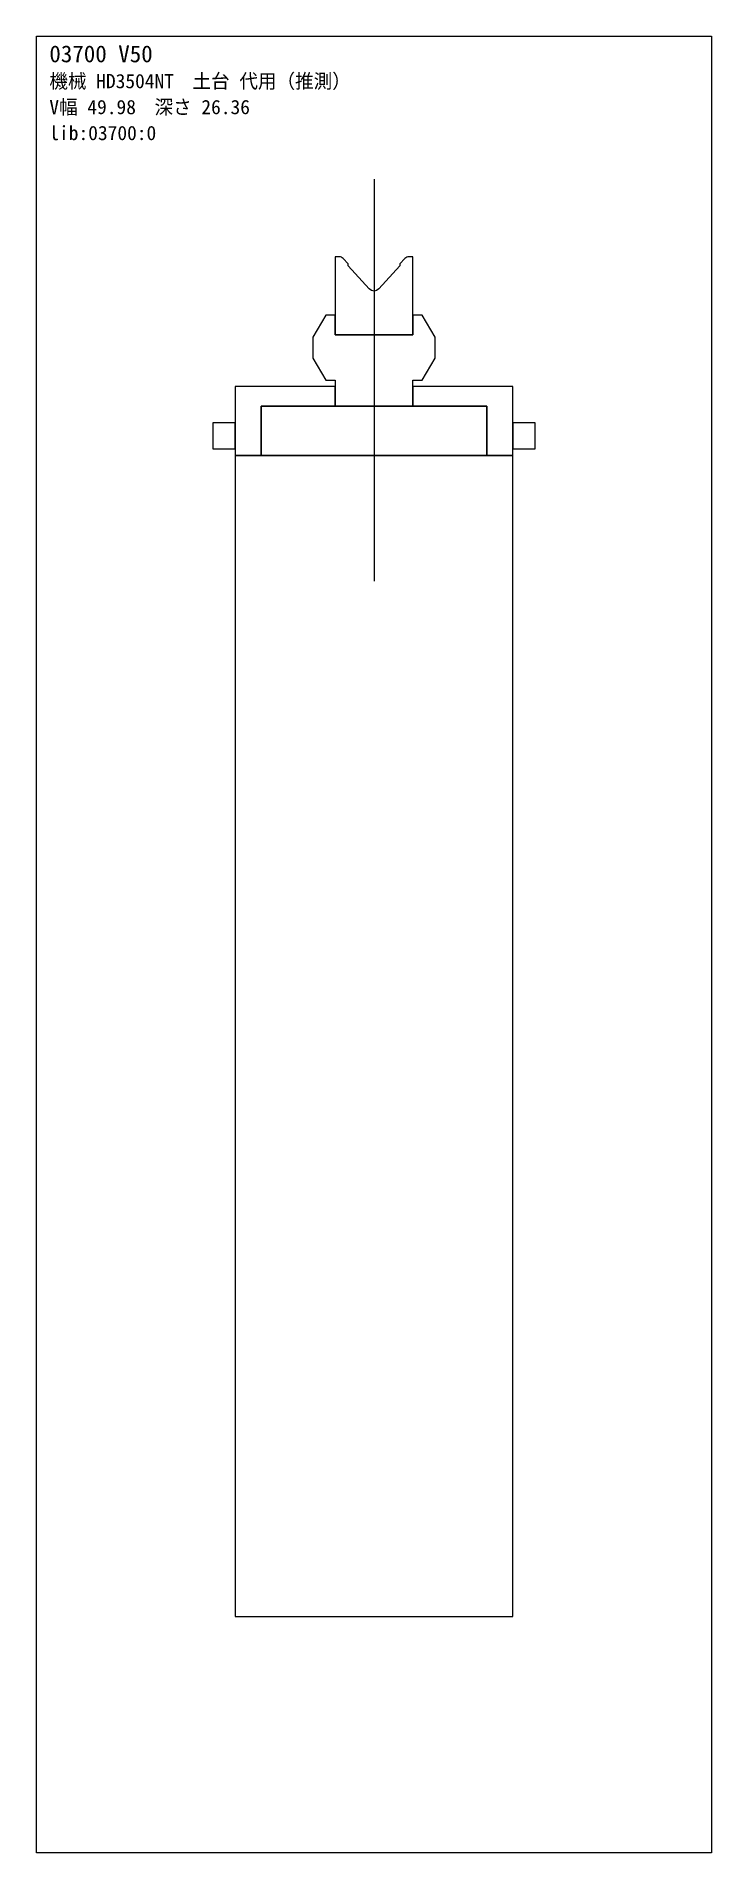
# Model space of a CAD drawing. Extents: x -260 to 3900, y -7630 to 506.
# Drawn here: x 780 to 1300, y -4830 to -3430 of the extents above; entities that cross this region are included whole.
import ezdxf

# ---------------------------------------------------------------- set-up
doc = ezdxf.new("R2010")
doc.units = 0
for name, color, linetype in [('BASE_GENERIC', 2, 'Continuous'), ('CENTER', 5, 'Continuous'), ('DIE', 4, 'Continuous'), ('FRAME', 8, 'Continuous'), ('TEXT', 7, 'Continuous')]:
    doc.layers.add(name, color=color, linetype=linetype)

msp = doc.modelspace()

# ---------------------------------------------------------------- texts
at = {"layer": 'TEXT'}
for s, height, p in [('03700 V50', 13, (790, -3450)), ('機械 HD3504NT\u3000土台 代用（推測）', 11, (790, -3470)), ('V幅 49.98\u3000深さ 26.36', 11, (790, -3490)), ('lib:03700:0', 11, (790, -3510))]:
    msp.add_text(s, height=height, dxfattribs=at).set_placement(p)

# ---------------------------------------------------------------- linework, layer by layer
at = {"layer": 'BASE_GENERIC'}
for points in [[(1010.01, -3659.99), (1070.01, -3659.99), (1070.01, -3600), (1066.76, -3600), (1065.94, -3600.07), (1065.16, -3600.32), (1064.44, -3600.73), (1063.81, -3601.29), (1060, -3605.46), (1060, -3606.93), (1043.69, -3624.73), (1042.02, -3625.93), (1040.01, -3626.36), (1038, -3625.93), (1036.33, -3624.73), (1019.99, -3606.93), (1019.99, -3605.46), (1016.19, -3601.29), (1015.58, -3600.73), (1014.86, -3600.32), (1014.08, -3600.07), (1013.24, -3600), (1010.01, -3600)], [(1070, -3659.99), (1010.02, -3659.99), (1010, -3659.99), (1010, -3644.99), (1003.01, -3644.99), (993.01, -3661.99), (993.01, -3677.99), (1003.01, -3694.99), (1010, -3694.99), (1010, -3699.99), (1010, -3714.99), (1010.02, -3714.99), (1070, -3714.99), (1070, -3699.99), (1070, -3694.99), (1077.01, -3694.99), (1087.01, -3677.99), (1087.01, -3661.99), (1077.01, -3644.99), (1070, -3644.99)], [(1010, -3714.99), (1010, -3699.99), (933.02, -3699.99), (933.02, -3727.99), (933.02, -3747.99), (933.02, -3752.99), (953.02, -3752.99), (953.02, -3714.99)], [(1070, -3699.99), (1070, -3714.99), (1127, -3714.99), (1127, -3752.99), (1147, -3752.99), (1147, -3747.99), (1147, -3727.99), (1147, -3699.99)], [(1010.02, -3714.99), (1010, -3714.99), (953.02, -3714.99), (953.02, -3752.99), (1127, -3752.99), (1127, -3714.99), (1070, -3714.99)], [(916.02, -3727.99), (916.02, -3747.99), (933.02, -3747.99), (933.02, -3727.99)], [(1164, -3747.99), (1164, -3727.99), (1147, -3727.99), (1147, -3747.99)], [(1147, -3752.99), (1127, -3752.99), (953.02, -3752.99), (933.02, -3752.99), (933.02, -4647.99), (1147, -4647.99)]]:
    msp.add_lwpolyline(points, close=True, dxfattribs=at)
at = {"layer": 'CENTER'}
msp.add_line((1040, -3540), (1040, -3850), dxfattribs=at)
at = {"layer": 'DIE'}
msp.add_lwpolyline([(1010.01, -3659.99), (1070.01, -3659.99), (1070.01, -3600), (1066.76, -3600), (1065.94, -3600.07), (1065.16, -3600.32), (1064.44, -3600.73), (1063.81, -3601.29), (1060, -3605.46), (1060, -3606.93), (1043.69, -3624.73), (1042.02, -3625.93), (1040.01, -3626.36), (1038, -3625.93), (1036.33, -3624.73), (1019.99, -3606.93), (1019.99, -3605.46), (1016.19, -3601.29), (1015.58, -3600.73), (1014.86, -3600.32), (1014.08, -3600.07), (1013.24, -3600), (1010.01, -3600)], close=True, dxfattribs=at)
at = {"layer": 'FRAME'}
msp.add_lwpolyline([(780, -3430), (1300, -3430), (1300, -4830), (780, -4830)], close=True, dxfattribs=at)

msp.set_redraw_order([(e.dxf.handle, doc.entitydb.next_handle()) for e in msp.query("TEXT MTEXT ATTDEF DIMENSION ARC_DIMENSION")])  # texts and dimensions are drawn at this point

doc.saveas('drawing.dxf')
